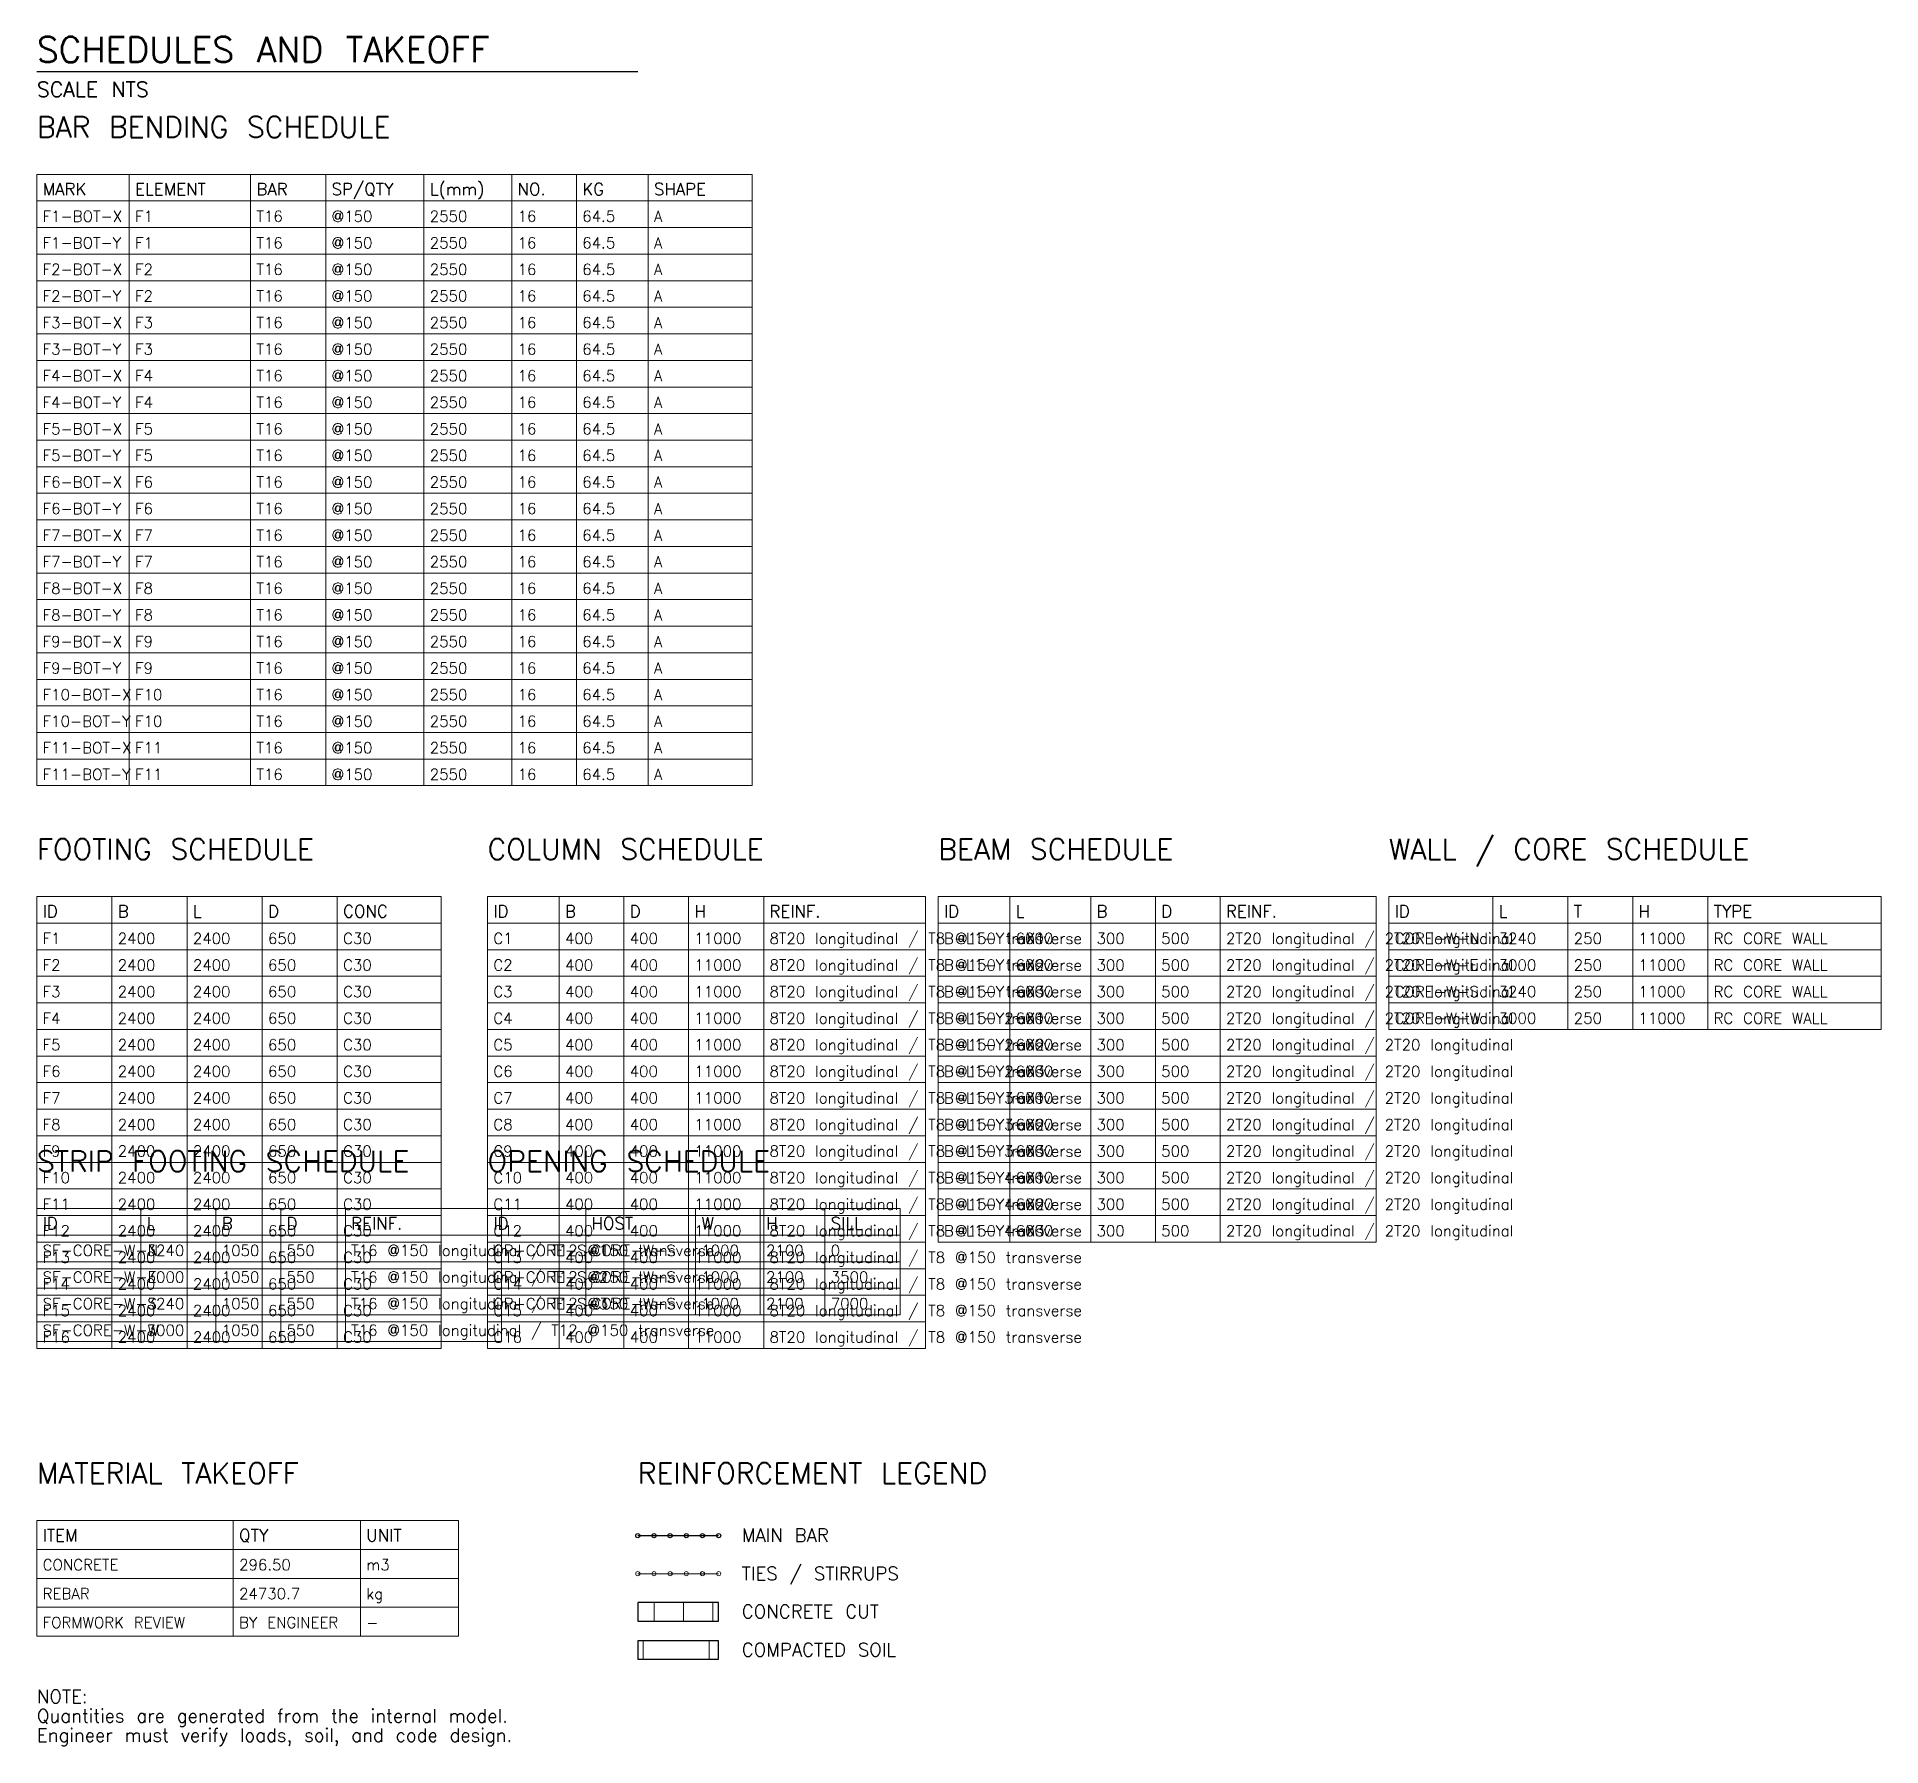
# Model space of a CAD drawing. Header units: millimetres. Extents: x -1230 to 55960, y -122972 to 18360.
# Drawn here: x 25900 to 41860, y -122972 to -108180 of the extents above; entities that cross this region are included whole.
import ezdxf

# ---------------------------------------------------------------- set-up
doc = ezdxf.new("R2010")
doc.units = ezdxf.units.MM
for name, color, linetype, lineweight in [('SAI-A-BORDER', 7, 'Continuous', 25), ('SAI-A-TEXT', 4, 'Continuous', 13), ('SAI-A-TITLE', 6, 'Continuous', 30), ('SAI-H-CONCRETE', 8, 'Continuous', 13), ('SAI-H-SOIL', 8, 'Continuous', 13), ('SAI-S-REBAR', 1, 'Continuous', 25), ('SAI-S-TIES', 3, 'Continuous', 20), ('SAI-SCHEDULE', 4, 'Continuous', 13)]:
    doc.layers.add(name, color=color, linetype=linetype, lineweight=lineweight)
doc.styles.add('SAI-STANDARD', font='txt.shx')

msp = doc.modelspace()

# ---------------------------------------------------------------- texts
at = {"layer": 'SAI-A-TEXT', "style": 'SAI-STANDARD'}
for s, height, p in [('SCALE NTS', 130, (25900, -108700)), ('MAIN BAR', 115, (32000, -121205)), ('TIES / STIRRUPS', 115, (32000, -121535)), ('CONCRETE CUT', 115, (32000, -121865)), ('COMPACTED SOIL', 115, (32000, -122195)), ('NOTE:', 115, (25900, -122600)), ('Quantities are generated from the internal model.', 115, (25900, -122767)), ('Engineer must verify loads, soil, and code design.', 115, (25900, -122934))]:
    msp.add_text(s, height=height, dxfattribs=at).set_placement(p)
at = {"layer": 'SAI-A-TITLE', "style": 'SAI-STANDARD'}
for s, height, p in [('SCHEDULES AND TAKEOFF', 220, (25900, -108400)), ('BAR BENDING SCHEDULE', 180, (25900, -109050)), ('FOOTING SCHEDULE', 180, (25900, -115300)), ('COLUMN SCHEDULE', 180, (29800, -115300)), ('BEAM SCHEDULE', 180, (33700, -115300)), ('WALL / CORE SCHEDULE', 180, (37600, -115300)), ('STRIP FOOTING SCHEDULE', 180, (25900, -118000)), ('OPENING SCHEDULE', 180, (29800, -118000)), ('MATERIAL TAKEOFF', 180, (25900, -120700)), ('REINFORCEMENT LEGEND', 180, (31100, -120700))]:
    msp.add_text(s, height=height, dxfattribs=at).set_placement(p)
at = {"layer": 'SAI-SCHEDULE', "style": 'SAI-STANDARD'}
for s, height, p in [('MARK', 105, (25950, -109550)), ('ELEMENT', 105, (26750, -109550)), ('BAR', 105, (27800, -109550)), ('SP/QTY', 105, (28450, -109550)), ('L(mm)', 105, (29300, -109550)), ('NO.', 105, (30060, -109550)), ('KG', 105, (30620, -109550)), ('SHAPE', 105, (31240, -109550)), ('F1-BOT-X', 95, (25950, -109780)), ('F1', 95, (26750, -109780)), ('T16', 95, (27800, -109780)), ('@150', 95, (28450, -109780)), ('2550', 95, (29300, -109780)), ('16', 95, (30060, -109780)), ('64.5', 95, (30620, -109780)), ('A', 95, (31240, -109780)), ('F1-BOT-Y', 95, (25950, -110010)), ('F1', 95, (26750, -110010)), ('T16', 95, (27800, -110010)), ('@150', 95, (28450, -110010)), ('2550', 95, (29300, -110010)), ('16', 95, (30060, -110010)), ('64.5', 95, (30620, -110010)), ('A', 95, (31240, -110010)), ('F2-BOT-X', 95, (25950, -110240)), ('F2', 95, (26750, -110240)), ('T16', 95, (27800, -110240)), ('@150', 95, (28450, -110240)), ('2550', 95, (29300, -110240)), ('16', 95, (30060, -110240)), ('64.5', 95, (30620, -110240)), ('A', 95, (31240, -110240)), ('F2-BOT-Y', 95, (25950, -110470)), ('F2', 95, (26750, -110470)), ('T16', 95, (27800, -110470)), ('@150', 95, (28450, -110470)), ('2550', 95, (29300, -110470)), ('16', 95, (30060, -110470)), ('64.5', 95, (30620, -110470)), ('A', 95, (31240, -110470)), ('F3-BOT-X', 95, (25950, -110700)), ('F3', 95, (26750, -110700)), ('T16', 95, (27800, -110700)), ('@150', 95, (28450, -110700)), ('2550', 95, (29300, -110700)), ('16', 95, (30060, -110700)), ('64.5', 95, (30620, -110700)), ('A', 95, (31240, -110700)), ('F3-BOT-Y', 95, (25950, -110930)), ('F3', 95, (26750, -110930)), ('T16', 95, (27800, -110930)), ('@150', 95, (28450, -110930)), ('2550', 95, (29300, -110930)), ('16', 95, (30060, -110930)), ('64.5', 95, (30620, -110930)), ('A', 95, (31240, -110930)), ('F4-BOT-X', 95, (25950, -111160)), ('F4', 95, (26750, -111160)), ('T16', 95, (27800, -111160)), ('@150', 95, (28450, -111160)), ('2550', 95, (29300, -111160)), ('16', 95, (30060, -111160)), ('64.5', 95, (30620, -111160)), ('A', 95, (31240, -111160)), ('F4-BOT-Y', 95, (25950, -111390)), ('F4', 95, (26750, -111390)), ('T16', 95, (27800, -111390)), ('@150', 95, (28450, -111390)), ('2550', 95, (29300, -111390)), ('16', 95, (30060, -111390)), ('64.5', 95, (30620, -111390)), ('A', 95, (31240, -111390)), ('F5-BOT-X', 95, (25950, -111620)), ('F5', 95, (26750, -111620)), ('T16', 95, (27800, -111620)), ('@150', 95, (28450, -111620)), ('2550', 95, (29300, -111620)), ('16', 95, (30060, -111620)), ('64.5', 95, (30620, -111620)), ('A', 95, (31240, -111620)), ('F5-BOT-Y', 95, (25950, -111850)), ('F5', 95, (26750, -111850)), ('T16', 95, (27800, -111850)), ('@150', 95, (28450, -111850)), ('2550', 95, (29300, -111850)), ('16', 95, (30060, -111850)), ('64.5', 95, (30620, -111850)), ('A', 95, (31240, -111850)), ('F6-BOT-X', 95, (25950, -112080)), ('F6', 95, (26750, -112080)), ('T16', 95, (27800, -112080)), ('@150', 95, (28450, -112080)), ('2550', 95, (29300, -112080)), ('16', 95, (30060, -112080)), ('64.5', 95, (30620, -112080)), ('A', 95, (31240, -112080)), ('F6-BOT-Y', 95, (25950, -112310)), ('F6', 95, (26750, -112310)), ('T16', 95, (27800, -112310)), ('@150', 95, (28450, -112310)), ('2550', 95, (29300, -112310)), ('16', 95, (30060, -112310)), ('64.5', 95, (30620, -112310)), ('A', 95, (31240, -112310)), ('F7-BOT-X', 95, (25950, -112540)), ('F7', 95, (26750, -112540)), ('T16', 95, (27800, -112540)), ('@150', 95, (28450, -112540)), ('2550', 95, (29300, -112540)), ('16', 95, (30060, -112540)), ('64.5', 95, (30620, -112540)), ('A', 95, (31240, -112540)), ('F7-BOT-Y', 95, (25950, -112770)), ('F7', 95, (26750, -112770)), ('T16', 95, (27800, -112770)), ('@150', 95, (28450, -112770)), ('2550', 95, (29300, -112770)), ('16', 95, (30060, -112770)), ('64.5', 95, (30620, -112770)), ('A', 95, (31240, -112770)), ('F8-BOT-X', 95, (25950, -113000)), ('F8', 95, (26750, -113000)), ('T16', 95, (27800, -113000)), ('@150', 95, (28450, -113000)), ('2550', 95, (29300, -113000)), ('16', 95, (30060, -113000)), ('64.5', 95, (30620, -113000)), ('A', 95, (31240, -113000)), ('F8-BOT-Y', 95, (25950, -113230)), ('F8', 95, (26750, -113230)), ('T16', 95, (27800, -113230)), ('@150', 95, (28450, -113230)), ('2550', 95, (29300, -113230)), ('16', 95, (30060, -113230)), ('64.5', 95, (30620, -113230)), ('A', 95, (31240, -113230)), ('F9-BOT-X', 95, (25950, -113460)), ('F9', 95, (26750, -113460)), ('T16', 95, (27800, -113460)), ('@150', 95, (28450, -113460)), ('2550', 95, (29300, -113460)), ('16', 95, (30060, -113460)), ('64.5', 95, (30620, -113460)), ('A', 95, (31240, -113460)), ('F9-BOT-Y', 95, (25950, -113690)), ('F9', 95, (26750, -113690)), ('T16', 95, (27800, -113690)), ('@150', 95, (28450, -113690)), ('2550', 95, (29300, -113690)), ('16', 95, (30060, -113690)), ('64.5', 95, (30620, -113690)), ('A', 95, (31240, -113690)), ('F10-BOT-X', 95, (25950, -113920)), ('F10', 95, (26750, -113920)), ('T16', 95, (27800, -113920)), ('@150', 95, (28450, -113920)), ('2550', 95, (29300, -113920)), ('16', 95, (30060, -113920)), ('64.5', 95, (30620, -113920)), ('A', 95, (31240, -113920)), ('F10-BOT-Y', 95, (25950, -114150)), ('F10', 95, (26750, -114150)), ('T16', 95, (27800, -114150)), ('@150', 95, (28450, -114150)), ('2550', 95, (29300, -114150)), ('16', 95, (30060, -114150)), ('64.5', 95, (30620, -114150)), ('A', 95, (31240, -114150)), ('F11-BOT-X', 95, (25950, -114380)), ('F11', 95, (26750, -114380)), ('T16', 95, (27800, -114380)), ('@150', 95, (28450, -114380)), ('2550', 95, (29300, -114380)), ('16', 95, (30060, -114380)), ('64.5', 95, (30620, -114380)), ('A', 95, (31240, -114380)), ('F11-BOT-Y', 95, (25950, -114610)), ('F11', 95, (26750, -114610)), ('T16', 95, (27800, -114610)), ('@150', 95, (28450, -114610)), ('2550', 95, (29300, -114610)), ('16', 95, (30060, -114610)), ('64.5', 95, (30620, -114610)), ('A', 95, (31240, -114610)), ('ID', 105, (25950, -115800)), ('B', 105, (26600, -115800)), ('L', 105, (27250, -115800)), ('D', 105, (27900, -115800)), ('CONC', 105, (28550, -115800)), ('ID', 105, (29850, -115800)), ('B', 105, (30470, -115800)), ('D', 105, (31030, -115800)), ('H', 105, (31590, -115800)), ('REINF.', 105, (32240, -115800)), ('ID', 105, (33750, -115800)), ('L', 105, (34370, -115800)), ('B', 105, (35070, -115800)), ('D', 105, (35630, -115800)), ('REINF.', 105, (36190, -115800)), ('ID', 105, (37650, -115800)), ('L', 105, (38550, -115800)), ('T', 105, (39200, -115800)), ('H', 105, (39760, -115800)), ('TYPE', 105, (40410, -115800)), ('F1', 95, (25950, -116030)), ('2400', 95, (26600, -116030)), ('2400', 95, (27250, -116030)), ('650', 95, (27900, -116030)), ('C30', 95, (28550, -116030)), ('C1', 95, (29850, -116030)), ('400', 95, (30470, -116030)), ('400', 95, (31030, -116030)), ('11000', 95, (31590, -116030)), ('8T20 longitudinal / T8 @150 transverse', 95, (32240, -116030)), ('B-L1-Y1-X1', 95, (33750, -116030)), ('6000', 95, (34370, -116030)), ('300', 95, (35070, -116030)), ('500', 95, (35630, -116030)), ('2T20 longitudinal / 2T20 longitudinal', 95, (36190, -116030)), ('CORE-W-N', 95, (37650, -116030)), ('3240', 95, (38550, -116030)), ('250', 95, (39200, -116030)), ('11000', 95, (39760, -116030)), ('RC CORE WALL', 95, (40410, -116030)), ('F2', 95, (25950, -116260)), ('2400', 95, (26600, -116260)), ('2400', 95, (27250, -116260)), ('650', 95, (27900, -116260)), ('C30', 95, (28550, -116260)), ('C2', 95, (29850, -116260)), ('400', 95, (30470, -116260)), ('400', 95, (31030, -116260)), ('11000', 95, (31590, -116260)), ('8T20 longitudinal / T8 @150 transverse', 95, (32240, -116260)), ('B-L1-Y1-X2', 95, (33750, -116260)), ('6000', 95, (34370, -116260)), ('300', 95, (35070, -116260)), ('500', 95, (35630, -116260)), ('2T20 longitudinal / 2T20 longitudinal', 95, (36190, -116260)), ('CORE-W-E', 95, (37650, -116260)), ('3000', 95, (38550, -116260)), ('250', 95, (39200, -116260)), ('11000', 95, (39760, -116260)), ('RC CORE WALL', 95, (40410, -116260)), ('F3', 95, (25950, -116490)), ('2400', 95, (26600, -116490)), ('2400', 95, (27250, -116490)), ('650', 95, (27900, -116490)), ('C30', 95, (28550, -116490)), ('C3', 95, (29850, -116490)), ('400', 95, (30470, -116490)), ('400', 95, (31030, -116490)), ('11000', 95, (31590, -116490)), ('8T20 longitudinal / T8 @150 transverse', 95, (32240, -116490)), ('B-L1-Y1-X3', 95, (33750, -116490)), ('6000', 95, (34370, -116490)), ('300', 95, (35070, -116490)), ('500', 95, (35630, -116490)), ('2T20 longitudinal / 2T20 longitudinal', 95, (36190, -116490)), ('CORE-W-S', 95, (37650, -116490)), ('3240', 95, (38550, -116490)), ('250', 95, (39200, -116490)), ('11000', 95, (39760, -116490)), ('RC CORE WALL', 95, (40410, -116490)), ('F4', 95, (25950, -116720)), ('2400', 95, (26600, -116720)), ('2400', 95, (27250, -116720)), ('650', 95, (27900, -116720)), ('C30', 95, (28550, -116720)), ('C4', 95, (29850, -116720)), ('400', 95, (30470, -116720)), ('400', 95, (31030, -116720)), ('11000', 95, (31590, -116720)), ('8T20 longitudinal / T8 @150 transverse', 95, (32240, -116720)), ('B-L1-Y2-X1', 95, (33750, -116720)), ('6000', 95, (34370, -116720)), ('300', 95, (35070, -116720)), ('500', 95, (35630, -116720)), ('2T20 longitudinal / 2T20 longitudinal', 95, (36190, -116720)), ('CORE-W-W', 95, (37650, -116720)), ('3000', 95, (38550, -116720)), ('250', 95, (39200, -116720)), ('11000', 95, (39760, -116720)), ('RC CORE WALL', 95, (40410, -116720)), ('F5', 95, (25950, -116950)), ('2400', 95, (26600, -116950)), ('2400', 95, (27250, -116950)), ('650', 95, (27900, -116950)), ('C30', 95, (28550, -116950)), ('C5', 95, (29850, -116950)), ('400', 95, (30470, -116950)), ('400', 95, (31030, -116950)), ('11000', 95, (31590, -116950)), ('8T20 longitudinal / T8 @150 transverse', 95, (32240, -116950)), ('B-L1-Y2-X2', 95, (33750, -116950)), ('6000', 95, (34370, -116950)), ('300', 95, (35070, -116950)), ('500', 95, (35630, -116950)), ('2T20 longitudinal / 2T20 longitudinal', 95, (36190, -116950)), ('F6', 95, (25950, -117180)), ('2400', 95, (26600, -117180)), ('2400', 95, (27250, -117180)), ('650', 95, (27900, -117180)), ('C30', 95, (28550, -117180)), ('C6', 95, (29850, -117180)), ('400', 95, (30470, -117180)), ('400', 95, (31030, -117180)), ('11000', 95, (31590, -117180)), ('8T20 longitudinal / T8 @150 transverse', 95, (32240, -117180)), ('B-L1-Y2-X3', 95, (33750, -117180)), ('6000', 95, (34370, -117180)), ('300', 95, (35070, -117180)), ('500', 95, (35630, -117180)), ('2T20 longitudinal / 2T20 longitudinal', 95, (36190, -117180)), ('8T20 longitudinal / T8 @150 transverse', 95, (32240, -117410)), ('2T20 longitudinal / 2T20 longitudinal', 95, (36190, -117410)), ('F7', 95, (25950, -117410)), ('2400', 95, (26600, -117410)), ('2400', 95, (27250, -117410)), ('650', 95, (27900, -117410)), ('C30', 95, (28550, -117410)), ('C7', 95, (29850, -117410)), ('400', 95, (30470, -117410)), ('400', 95, (31030, -117410)), ('11000', 95, (31590, -117410)), ('B-L1-Y3-X1', 95, (33750, -117410)), ('6000', 95, (34370, -117410)), ('300', 95, (35070, -117410)), ('500', 95, (35630, -117410)), ('F8', 95, (25950, -117640)), ('2400', 95, (26600, -117640)), ('2400', 95, (27250, -117640)), ('650', 95, (27900, -117640)), ('C30', 95, (28550, -117640)), ('C8', 95, (29850, -117640)), ('400', 95, (30470, -117640)), ('400', 95, (31030, -117640)), ('11000', 95, (31590, -117640)), ('8T20 longitudinal / T8 @150 transverse', 95, (32240, -117640)), ('B-L1-Y3-X2', 95, (33750, -117640)), ('6000', 95, (34370, -117640)), ('300', 95, (35070, -117640)), ('500', 95, (35630, -117640)), ('2T20 longitudinal / 2T20 longitudinal', 95, (36190, -117640)), ('F9', 95, (25950, -117870)), ('2400', 95, (26600, -117870)), ('2400', 95, (27250, -117870)), ('650', 95, (27900, -117870)), ('C30', 95, (28550, -117870)), ('C9', 95, (29850, -117870)), ('400', 95, (30470, -117870)), ('400', 95, (31030, -117870)), ('11000', 95, (31590, -117870)), ('8T20 longitudinal / T8 @150 transverse', 95, (32240, -117870)), ('B-L1-Y3-X3', 95, (33750, -117870)), ('6000', 95, (34370, -117870)), ('300', 95, (35070, -117870)), ('500', 95, (35630, -117870)), ('2T20 longitudinal / 2T20 longitudinal', 95, (36190, -117870)), ('F10', 95, (25950, -118100)), ('2400', 95, (26600, -118100)), ('2400', 95, (27250, -118100)), ('650', 95, (27900, -118100)), ('C30', 95, (28550, -118100)), ('C10', 95, (29850, -118100)), ('400', 95, (30470, -118100)), ('400', 95, (31030, -118100)), ('11000', 95, (31590, -118100)), ('8T20 longitudinal / T8 @150 transverse', 95, (32240, -118100)), ('B-L1-Y4-X1', 95, (33750, -118100)), ('6000', 95, (34370, -118100)), ('300', 95, (35070, -118100)), ('500', 95, (35630, -118100)), ('2T20 longitudinal / 2T20 longitudinal', 95, (36190, -118100)), ('F11', 95, (25950, -118330)), ('2400', 95, (26600, -118330)), ('2400', 95, (27250, -118330)), ('650', 95, (27900, -118330)), ('C30', 95, (28550, -118330)), ('C11', 95, (29850, -118330)), ('400', 95, (30470, -118330)), ('400', 95, (31030, -118330)), ('11000', 95, (31590, -118330)), ('8T20 longitudinal / T8 @150 transverse', 95, (32240, -118330)), ('B-L1-Y4-X2', 95, (33750, -118330)), ('6000', 95, (34370, -118330)), ('300', 95, (35070, -118330)), ('500', 95, (35630, -118330)), ('2T20 longitudinal / 2T20 longitudinal', 95, (36190, -118330)), ('ID', 105, (25950, -118500)), ('L', 105, (26850, -118500)), ('B', 105, (27500, -118500)), ('D', 105, (28060, -118500)), ('REINF.', 105, (28620, -118500)), ('ID', 105, (29850, -118500)), ('HOST', 105, (30700, -118500)), ('W', 105, (31650, -118500)), ('H', 105, (32210, -118500)), ('SILL', 105, (32770, -118500)), ('F12', 95, (25950, -118560)), ('2400', 95, (26600, -118560)), ('2400', 95, (27250, -118560)), ('650', 95, (27900, -118560)), ('C30', 95, (28550, -118560)), ('C12', 95, (29850, -118560)), ('400', 95, (30470, -118560)), ('400', 95, (31030, -118560)), ('11000', 95, (31590, -118560)), ('8T20 longitudinal / T8 @150 transverse', 95, (32240, -118560)), ('B-L1-Y4-X3', 95, (33750, -118560)), ('6000', 95, (34370, -118560)), ('300', 95, (35070, -118560)), ('500', 95, (35630, -118560)), ('2T20 longitudinal / 2T20 longitudinal', 95, (36190, -118560)), ('SF-CORE-W-N', 95, (25950, -118730)), ('F13', 95, (25950, -118790)), ('2400', 95, (26600, -118790)), ('3240', 95, (26850, -118730)), ('2400', 95, (27250, -118790)), ('1050', 95, (27500, -118730)), ('650', 95, (27900, -118790)), ('550', 95, (28060, -118730)), ('C30', 95, (28550, -118790)), ('T16 @150 longitudinal / T12 @150 transverse', 95, (28620, -118730)), ('OP-CORE-S-1', 95, (29850, -118730)), ('C13', 95, (29850, -118790)), ('400', 95, (30470, -118790)), ('CORE-W-S', 95, (30700, -118730)), ('400', 95, (31030, -118790)), ('11000', 95, (31590, -118790)), ('1000', 95, (31650, -118730)), ('2100', 95, (32210, -118730)), ('8T20 longitudinal / T8 @150 transverse', 95, (32240, -118790)), ('0', 95, (32770, -118730)), ('SF-CORE-W-E', 95, (25950, -118960)), ('3000', 95, (26850, -118960)), ('1050', 95, (27500, -118960)), ('550', 95, (28060, -118960)), ('T16 @150 longitudinal / T12 @150 transverse', 95, (28620, -118960)), ('OP-CORE-S-2', 95, (29850, -118960)), ('CORE-W-S', 95, (30700, -118960)), ('1000', 95, (31650, -118960)), ('2100', 95, (32210, -118960)), ('3500', 95, (32770, -118960)), ('F14', 95, (25950, -119020)), ('2400', 95, (26600, -119020)), ('2400', 95, (27250, -119020)), ('650', 95, (27900, -119020)), ('C30', 95, (28550, -119020)), ('C14', 95, (29850, -119020)), ('400', 95, (30470, -119020)), ('400', 95, (31030, -119020)), ('11000', 95, (31590, -119020)), ('8T20 longitudinal / T8 @150 transverse', 95, (32240, -119020)), ('SF-CORE-W-S', 95, (25950, -119190)), ('F15', 95, (25950, -119250)), ('2400', 95, (26600, -119250)), ('3240', 95, (26850, -119190)), ('2400', 95, (27250, -119250)), ('1050', 95, (27500, -119190)), ('650', 95, (27900, -119250)), ('550', 95, (28060, -119190)), ('C30', 95, (28550, -119250)), ('T16 @150 longitudinal / T12 @150 transverse', 95, (28620, -119190)), ('OP-CORE-S-3', 95, (29850, -119190)), ('C15', 95, (29850, -119250)), ('400', 95, (30470, -119250)), ('CORE-W-S', 95, (30700, -119190)), ('400', 95, (31030, -119250)), ('11000', 95, (31590, -119250)), ('1000', 95, (31650, -119190)), ('2100', 95, (32210, -119190)), ('8T20 longitudinal / T8 @150 transverse', 95, (32240, -119250)), ('7000', 95, (32770, -119190)), ('SF-CORE-W-W', 95, (25950, -119420)), ('3000', 95, (26850, -119420)), ('1050', 95, (27500, -119420)), ('550', 95, (28060, -119420)), ('T16 @150 longitudinal / T12 @150 transverse', 95, (28620, -119420)), ('8T20 longitudinal / T8 @150 transverse', 95, (32240, -119480)), ('F16', 95, (25950, -119480)), ('2400', 95, (26600, -119480)), ('2400', 95, (27250, -119480)), ('650', 95, (27900, -119480)), ('C30', 95, (28550, -119480)), ('C16', 95, (29850, -119480)), ('400', 95, (30470, -119480)), ('400', 95, (31030, -119480)), ('11000', 95, (31590, -119480)), ('ITEM', 105, (25950, -121200)), ('QTY', 105, (27650, -121200)), ('UNIT', 105, (28750, -121200)), ('CONCRETE', 95, (25950, -121450)), ('296.50', 95, (27650, -121450)), ('m3', 95, (28750, -121450)), ('REBAR', 95, (25950, -121700)), ('24730.7', 95, (27650, -121700)), ('kg', 95, (28750, -121700)), ('FORMWORK REVIEW', 95, (25950, -121950)), ('BY ENGINEER', 95, (27650, -121950)), ('-', 95, (28750, -121950))]:
    msp.add_text(s, height=height, dxfattribs=at).set_placement(p)

# ---------------------------------------------------------------- hatches: boundary and pattern name
at = {"layer": 'SAI-H-CONCRETE'}
h = msp.add_hatch(dxfattribs=at)
h.set_pattern_fill('ANSI31', scale=80, angle=45)
h.paths.add_polyline_path([(31100, -121890), (31800, -121890), (31800, -121730), (31100, -121730)])
at = {"layer": 'SAI-H-SOIL'}
h = msp.add_hatch(dxfattribs=at)
h.set_pattern_fill('ANSI32', scale=90, angle=45)
h.paths.add_polyline_path([(31100, -122220), (31800, -122220), (31800, -122060), (31100, -122060)])

# ---------------------------------------------------------------- linework, layer by layer
at = {"layer": 'SAI-A-BORDER'}
for points in [[(31100, -121890), (31800, -121890), (31800, -121730), (31100, -121730), (31100, -121890)], [(31100, -122220), (31800, -122220), (31800, -122060), (31100, -122060), (31100, -122220)]]:
    msp.add_lwpolyline(points, dxfattribs=at)
at = {"layer": 'SAI-A-TITLE'}
msp.add_line((25900, -108480), (31100, -108480), dxfattribs=at)
at = {"layer": 'SAI-S-REBAR'}
msp.add_line((31100, -121150), (31800, -121150), dxfattribs=at)
for centre in [(31100, -121150), (31240, -121150), (31380, -121150), (31520, -121150), (31660, -121150), (31800, -121150)]:
    msp.add_circle(centre, 18, dxfattribs=at)
at = {"layer": 'SAI-S-TIES'}
msp.add_line((31100, -121480), (31800, -121480), dxfattribs=at)
for centre in [(31100, -121480), (31240, -121480), (31380, -121480), (31520, -121480), (31660, -121480), (31800, -121480)]:
    msp.add_circle(centre, 18, dxfattribs=at)
at = {"layer": 'SAI-SCHEDULE'}
for p, q in [((25900, -109370), (25900, -114660)), ((26700, -109370), (26700, -114660)), ((27750, -109370), (27750, -114660)), ((28400, -109370), (28400, -114660)), ((29250, -109370), (29250, -114660)), ((30010, -109370), (30010, -114660)), ((30570, -109370), (30570, -114660)), ((31190, -109370), (31190, -114660)), ((32090, -109370), (32090, -114660)), ((25900, -109600), (32090, -109600)), ((25900, -109830), (32090, -109830)), ((25900, -110060), (32090, -110060)), ((25900, -110290), (32090, -110290)), ((25900, -110520), (32090, -110520)), ((25900, -110750), (32090, -110750)), ((25900, -110980), (32090, -110980)), ((25900, -111210), (32090, -111210)), ((25900, -111440), (32090, -111440)), ((25900, -111670), (32090, -111670)), ((25900, -111900), (32090, -111900)), ((25900, -112130), (32090, -112130)), ((25900, -112360), (32090, -112360)), ((25900, -112590), (32090, -112590)), ((25900, -112820), (32090, -112820)), ((25900, -113050), (32090, -113050)), ((25900, -113280), (32090, -113280)), ((25900, -113510), (32090, -113510)), ((25900, -113740), (32090, -113740)), ((25900, -113970), (32090, -113970)), ((25900, -114200), (32090, -114200)), ((25900, -114430), (32090, -114430)), ((25900, -114660), (32090, -114660)), ((25900, -115620), (25900, -119530)), ((26550, -115620), (26550, -119530)), ((27200, -115620), (27200, -119530)), ((27850, -115620), (27850, -119530)), ((28500, -115620), (28500, -119530)), ((29400, -115620), (29400, -119530)), ((29800, -115620), (29800, -119530)), ((30420, -115620), (30420, -119530)), ((30980, -115620), (30980, -119530)), ((31540, -115620), (31540, -119530)), ((32190, -115620), (32190, -119530)), ((33590, -115620), (33590, -119530)), ((33700, -115620), (33700, -118610)), ((34320, -115620), (34320, -118610)), ((35020, -115620), (35020, -118610)), ((35580, -115620), (35580, -118610)), ((36140, -115620), (36140, -118610)), ((37490, -115620), (37490, -118610)), ((37600, -115620), (37600, -116770)), ((38500, -115620), (38500, -116770)), ((39150, -115620), (39150, -116770)), ((39710, -115620), (39710, -116770)), ((40360, -115620), (40360, -116770)), ((41860, -115620), (41860, -116770)), ((25900, -115850), (29400, -115850)), ((29800, -115850), (33590, -115850)), ((33700, -115850), (37490, -115850)), ((37600, -115850), (41860, -115850)), ((25900, -116080), (29400, -116080)), ((29800, -116080), (33590, -116080)), ((33700, -116080), (37490, -116080)), ((37600, -116080), (41860, -116080)), ((25900, -116310), (29400, -116310)), ((29800, -116310), (33590, -116310)), ((33700, -116310), (37490, -116310)), ((37600, -116310), (41860, -116310)), ((25900, -116540), (29400, -116540)), ((29800, -116540), (33590, -116540)), ((33700, -116540), (37490, -116540)), ((37600, -116540), (41860, -116540)), ((25900, -116770), (29400, -116770)), ((29800, -116770), (33590, -116770)), ((33700, -116770), (37490, -116770)), ((37600, -116770), (41860, -116770)), ((25900, -117000), (29400, -117000)), ((29800, -117000), (33590, -117000)), ((33700, -117000), (37490, -117000)), ((25900, -117230), (29400, -117230)), ((29800, -117230), (33590, -117230)), ((33700, -117230), (37490, -117230)), ((25900, -117460), (29400, -117460)), ((29800, -117460), (33590, -117460)), ((33700, -117460), (37490, -117460)), ((25900, -117690), (29400, -117690)), ((29800, -117690), (33590, -117690)), ((33700, -117690), (37490, -117690)), ((25900, -117920), (29400, -117920)), ((29800, -117920), (33590, -117920)), ((33700, -117920), (37490, -117920)), ((25900, -118150), (29400, -118150)), ((29800, -118150), (33590, -118150)), ((33700, -118150), (37490, -118150)), ((25900, -118320), (25900, -119470)), ((25900, -118380), (29400, -118380)), ((26800, -118320), (26800, -119470)), ((27450, -118320), (27450, -119470)), ((28010, -118320), (28010, -119470)), ((28570, -118320), (28570, -119470)), ((29800, -118320), (29800, -119240)), ((29800, -118380), (33590, -118380)), ((29920, -118320), (29920, -119470)), ((30650, -118320), (30650, -119240)), ((31600, -118320), (31600, -119240)), ((32160, -118320), (32160, -119240)), ((32720, -118320), (32720, -119240)), ((33370, -118320), (33370, -119240)), ((33700, -118380), (37490, -118380)), ((25900, -118550), (29920, -118550)), ((29800, -118550), (33370, -118550)), ((25900, -118610), (29400, -118610)), ((29800, -118610), (33590, -118610)), ((33700, -118610), (37490, -118610)), ((25900, -118780), (29920, -118780)), ((25900, -118840), (29400, -118840)), ((29800, -118780), (33370, -118780)), ((29800, -118840), (33590, -118840)), ((25900, -119010), (29920, -119010)), ((29800, -119010), (33370, -119010)), ((25900, -119070), (29400, -119070)), ((29800, -119070), (33590, -119070)), ((25900, -119240), (29920, -119240)), ((25900, -119300), (29400, -119300)), ((29800, -119240), (33370, -119240)), ((29800, -119300), (33590, -119300)), ((25900, -119470), (29920, -119470)), ((25900, -119530), (29400, -119530)), ((29800, -119530), (33590, -119530)), ((25900, -121020), (25900, -122020)), ((27600, -121020), (27600, -122020)), ((28700, -121020), (28700, -122020)), ((29550, -121020), (29550, -122020)), ((25900, -121270), (29550, -121270)), ((25900, -121520), (29550, -121520)), ((25900, -121770), (29550, -121770)), ((25900, -122020), (29550, -122020))]:
    msp.add_line(p, q, dxfattribs=at)
for points in [[(25900, -109370), (32090, -109370), (32090, -109600), (25900, -109600), (25900, -109370)], [(25900, -115620), (29400, -115620), (29400, -115850), (25900, -115850), (25900, -115620)], [(29800, -115620), (33590, -115620), (33590, -115850), (29800, -115850), (29800, -115620)], [(33700, -115620), (37490, -115620), (37490, -115850), (33700, -115850), (33700, -115620)], [(37600, -115620), (41860, -115620), (41860, -115850), (37600, -115850), (37600, -115620)], [(25900, -118320), (29920, -118320), (29920, -118550), (25900, -118550), (25900, -118320)], [(29800, -118320), (33370, -118320), (33370, -118550), (29800, -118550), (29800, -118320)], [(25900, -121020), (29550, -121020), (29550, -121270), (25900, -121270), (25900, -121020)]]:
    msp.add_lwpolyline(points, dxfattribs=at)

msp.set_redraw_order([(e.dxf.handle, doc.entitydb.next_handle()) for e in msp.query("TEXT MTEXT ATTDEF DIMENSION ARC_DIMENSION")])  # texts and dimensions are drawn at this point

doc.saveas('drawing.dxf')
